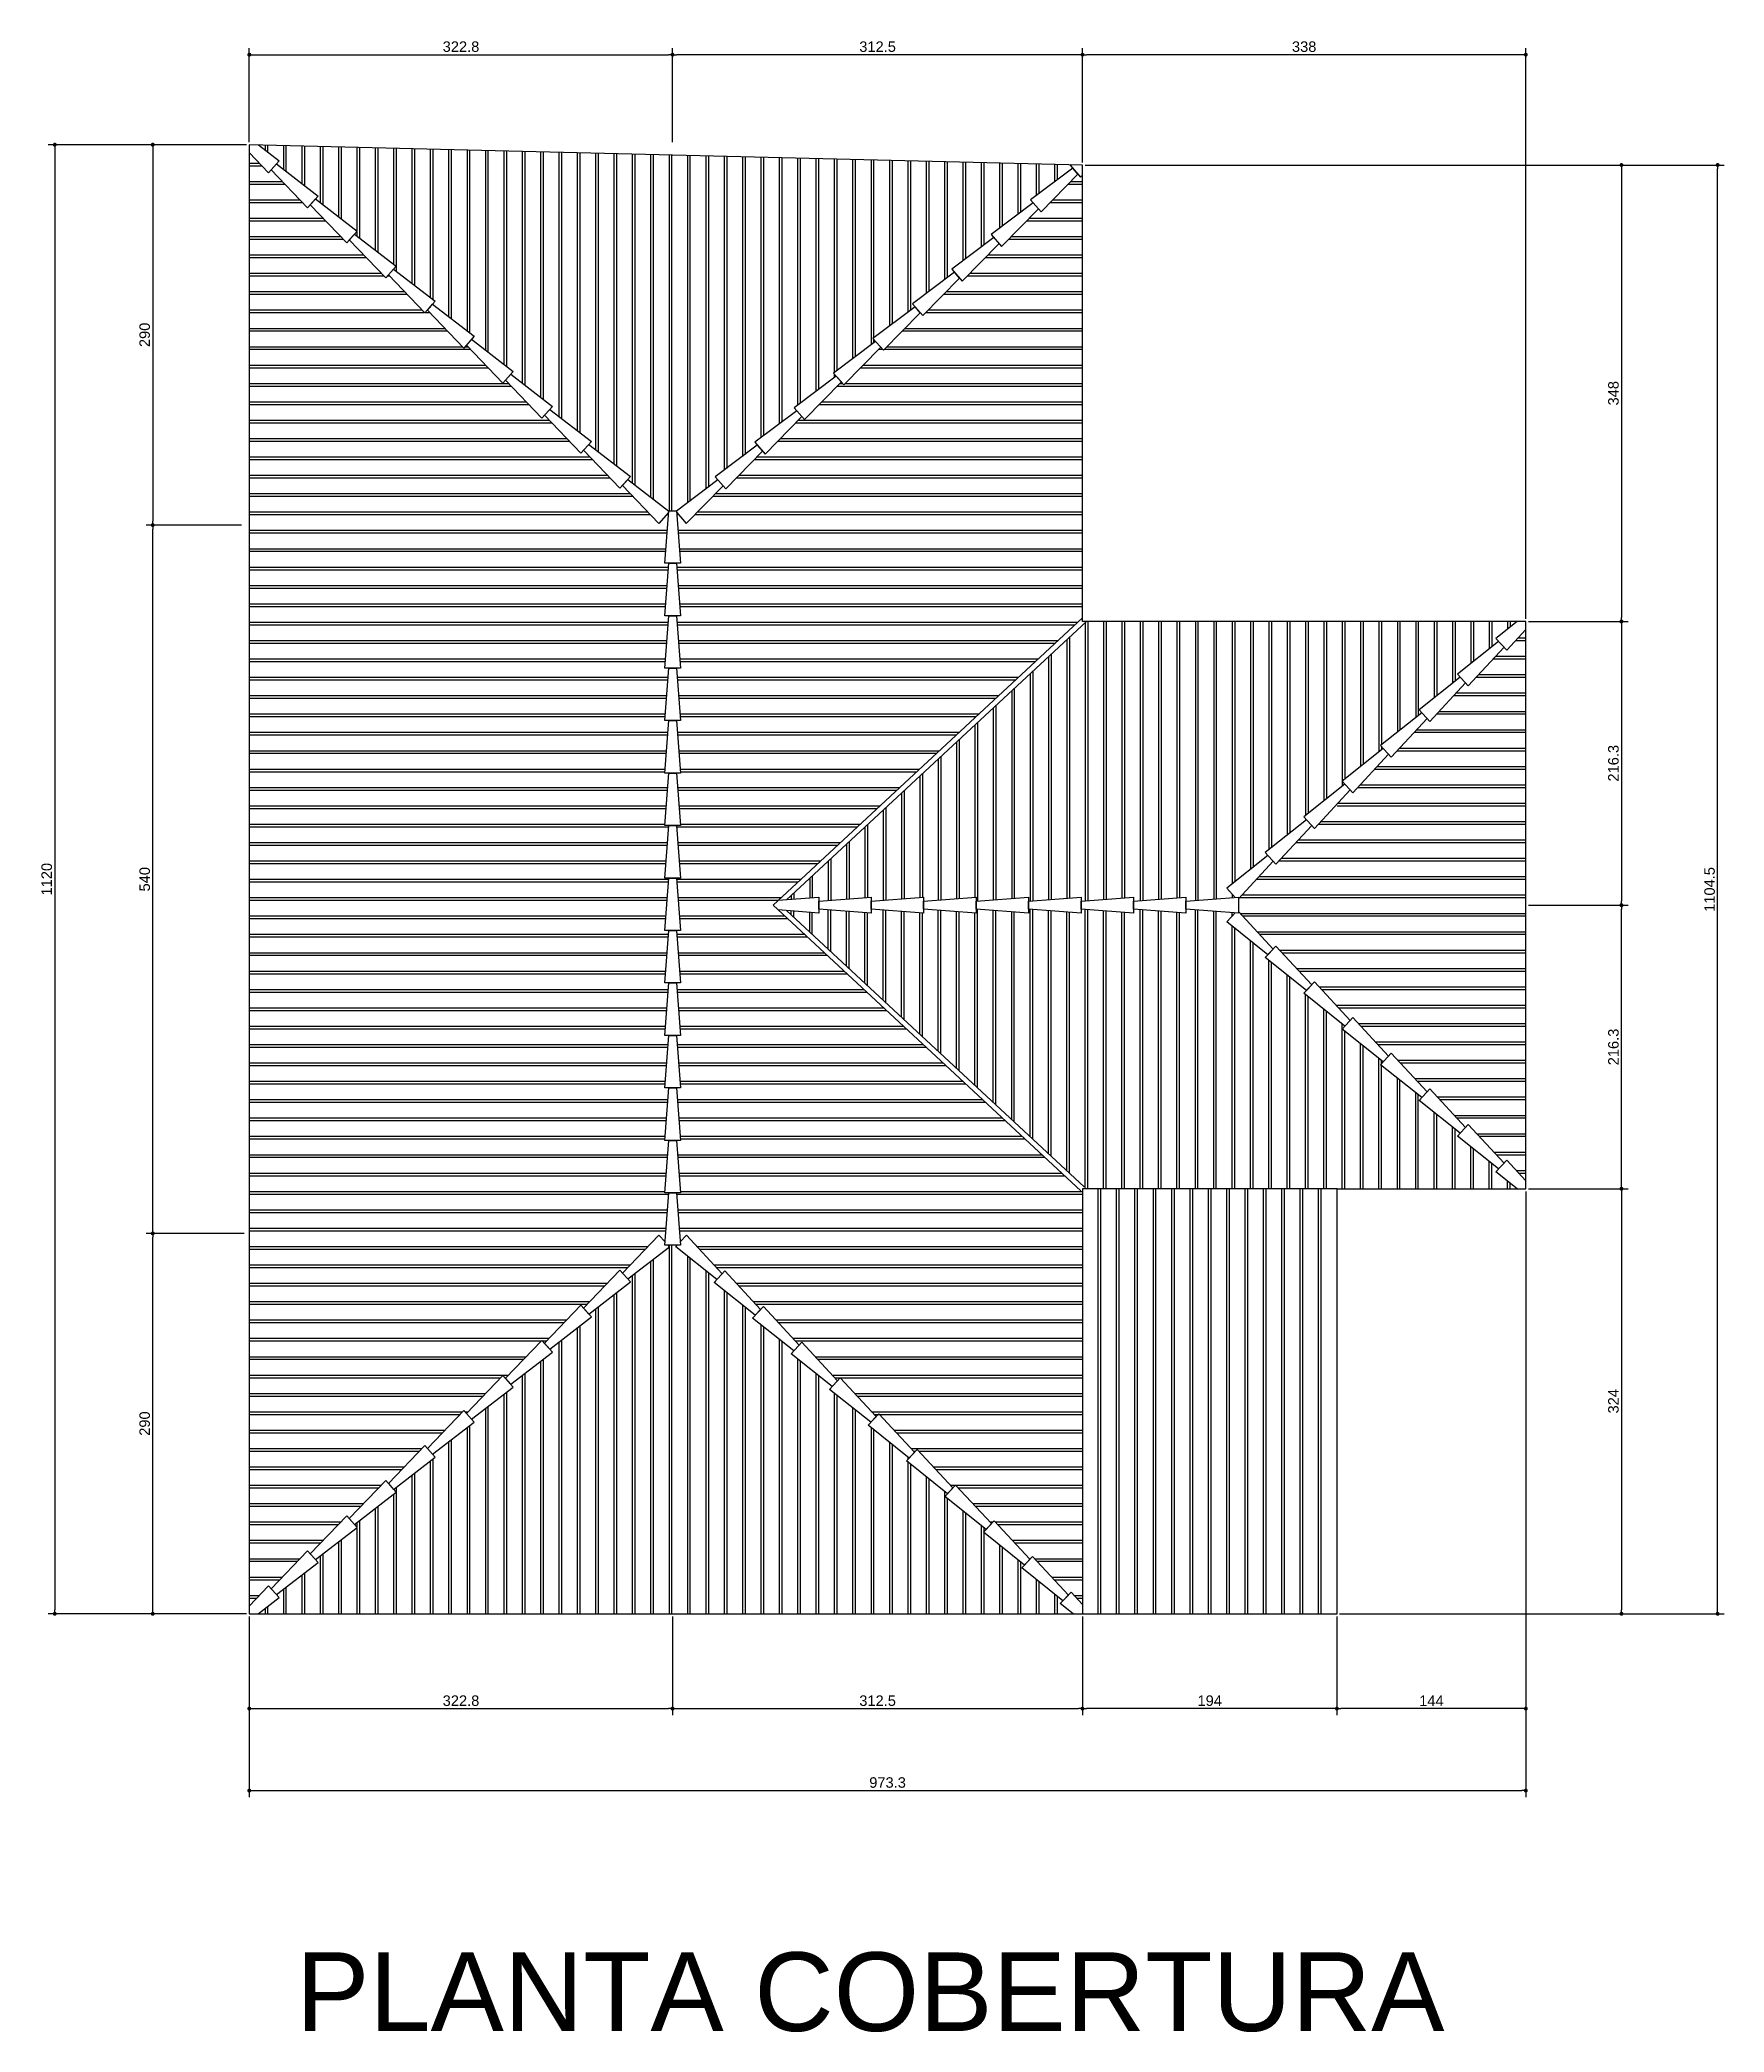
# Model space of a CAD drawing. Extents: x 2519 to 12890, y -1001 to 7229.
# Drawn here: x 4687 to 5971, y -411 to 1108 of the extents above; entities that cross this region are included whole.
import ezdxf

# ---------------------------------------------------------------- set-up
doc = ezdxf.new("R2010")
doc.units = 0
doc.header["$PDMODE"] = 35
doc.layers.get('0').update_dxf_attribs({"linetype": 'CONTINUOUS'})
doc.layers.get('DEFPOINTS').update_dxf_attribs({"linetype": 'CONTINUOUS'})
doc.layers.add('COTA', color=7, linetype='CONTINUOUS')
doc.layers.add('PAREDE_FINA', color=7, linetype='CONTINUOUS')
doc.styles.add('TEXTO', font='ARIAL.TTF')
doc.dimstyles.new('COTA', dxfattribs={"dimtxt": 8, "dimasz": 3, "dimexe": 5, "dimexo": 2, "dimgap": 2, "dimtad": 1, "dimdec": 1, "dimdsep": 46, "dimtxsty": 'TEXTO', "dimblk1": 'DOT', "dimblk2": 'DOT', "dimsah": 1, "dimcen": 0, "dimclrd": 256, "dimclre": 256, "dimclrt": 256, "dimadec": 0, "dimazin": 0, "dimtfac": 0.6, "dimtdec": 1, "dimtmove": 0, "dimatfit": 3, "dimldrblk": 'DOT', "dimfxl": 1, "dimtolj": 1, "dimtzin": 0, "dimarcsym": 0})

msp = doc.modelspace()

# ---------------------------------------------------------------- texts
at = {"layer": 'PAREDE_FINA', "style": 'TEXTO'}
msp.add_text('PLANTA COBERTURA', height=60, dxfattribs=at).set_placement((4882.47, -409.82))

# ---------------------------------------------------------------- blocks, each defined once
blk = doc.blocks.new('_DOT')
at = {"color": 0, "linetype": 'ByBlock'}
blk.add_line((-0.5, 0), (-1, 0), dxfattribs=at)
at = {"color": 0, "linetype": 'ByBlock', "const_width": 0.5}
blk.add_lwpolyline([(-0.25, 0, 1), (0.25, 0, 1)], format="xyb", close=True, dxfattribs=at)
blk = doc.blocks.new('*D96')
at = {"layer": 'COTA', "lineweight": -2}
for p, q in [((5820, 228.3), (5820, -231.5)), ((4846.8, -95.7), (4846.8, -231.5)), ((4849.8, -226.5), (5817, -226.5))]:
    blk.add_line(p, q, dxfattribs=at)
at = {"layer": 'DEFPOINTS', "color": 0}
for p in [(5820, 230.3), (4846.8, -93.7), (5820, -226.5)]:
    blk.add_point(p, dxfattribs=at)
at = {"layer": 'COTA', "lineweight": -2, "xscale": 3, "yscale": 3, "zscale": 3, "rotation": 180}
blk.add_blockref('_DOT', (4846.8, -226.5), dxfattribs=at)
at = {"layer": 'COTA', "lineweight": -2, "xscale": 3, "yscale": 3, "zscale": 3}
blk.add_blockref('_DOT', (5820, -226.5), dxfattribs=at)
at = {"layer": 'COTA', "insert": (5333.4, -220.4), "char_height": 8, "attachment_point": 5, "style": 'TEXTO'}
blk.add_mtext('\\A1;973.3', dxfattribs=at)
blk = doc.blocks.new('*D92')
at = {"layer": 'COTA', "lineweight": -2}
for p, q in [((5484, 1012.8), (5971.2, 1012.8)), ((5966.2, -88.7), (5966.2, 1009.8)), ((5678, -91.7), (5971.2, -91.7))]:
    blk.add_line(p, q, dxfattribs=at)
at = {"layer": 'DEFPOINTS', "color": 0}
for p in [(5482, 1012.8), (5966.2, 1012.8), (5676, -91.7)]:
    blk.add_point(p, dxfattribs=at)
at = {"layer": 'COTA', "lineweight": -2, "xscale": 3, "yscale": 3, "zscale": 3}
for p, rotation in [((5966.2, 1012.8), 90), ((5966.2, -91.7), 270)]:
    blk.add_blockref('_DOT', p, dxfattribs=dict(at, rotation=rotation))
at = {"layer": 'COTA', "insert": (5960.1, 460.5), "char_height": 8, "attachment_point": 5, "rotation": 90, "style": 'TEXTO'}
blk.add_mtext('\\A1;1104.5', dxfattribs=at)
blk = doc.blocks.new('*D91')
at = {"layer": 'COTA', "lineweight": -2}
for p, q in [((5820, 230.3), (5820, -169)), ((5676, -93.7), (5676, -169)), ((5817, -164), (5679, -164))]:
    blk.add_line(p, q, dxfattribs=at)
at = {"layer": 'DEFPOINTS', "color": 0}
for p in [(5820, 232.3), (5676, -91.7), (5676, -164)]:
    blk.add_point(p, dxfattribs=at)
at = {"layer": 'COTA', "lineweight": -2, "xscale": 3, "yscale": 3, "zscale": 3, "rotation": 180}
blk.add_blockref('_DOT', (5676, -164), dxfattribs=at)
at = {"layer": 'COTA', "lineweight": -2, "xscale": 3, "yscale": 3, "zscale": 3}
blk.add_blockref('_DOT', (5820, -164), dxfattribs=at)
at = {"layer": 'COTA', "insert": (5748, -158), "char_height": 8, "attachment_point": 5, "style": 'TEXTO'}
blk.add_mtext('\\A1;144', dxfattribs=at)
blk = doc.blocks.new('*D90')
at = {"layer": 'COTA', "lineweight": -2}
for p, q in [((5822, 232.3), (5897.9, 232.3)), ((5892.9, 229.3), (5892.9, -88.7)), ((5678, -91.7), (5897.9, -91.7))]:
    blk.add_line(p, q, dxfattribs=at)
at = {"layer": 'DEFPOINTS', "color": 0}
for p in [(5820, 232.3), (5676, -91.7), (5892.9, -91.7)]:
    blk.add_point(p, dxfattribs=at)
at = {"layer": 'COTA', "lineweight": -2, "xscale": 3, "yscale": 3, "zscale": 3}
for p, rotation in [((5892.9, 232.3), 90), ((5892.9, -91.7), 270)]:
    blk.add_blockref('_DOT', p, dxfattribs=dict(at, rotation=rotation))
at = {"layer": 'COTA', "insert": (5886.8, 70.3), "char_height": 8, "attachment_point": 5, "rotation": 90, "style": 'TEXTO'}
blk.add_mtext('\\A1;324', dxfattribs=at)
blk = doc.blocks.new('*D81')
at = {"layer": 'COTA', "lineweight": -2}
for p, q in [((4842.8, 198.3), (4768.2, 198.3)), ((4773.2, -88.7), (4773.2, 195.3)), ((4842.8, -91.7), (4768.2, -91.7))]:
    blk.add_line(p, q, dxfattribs=at)
at = {"layer": 'DEFPOINTS', "color": 0}
for p in [(4773.2, 198.3), (4844.8, 198.3), (4844.8, -91.7)]:
    blk.add_point(p, dxfattribs=at)
at = {"layer": 'COTA', "lineweight": -2, "xscale": 3, "yscale": 3, "zscale": 3}
for p, rotation in [((4773.2, 198.3), 90), ((4773.2, -91.7), 270)]:
    blk.add_blockref('_DOT', p, dxfattribs=dict(at, rotation=rotation))
at = {"layer": 'COTA', "insert": (4767.1, 53.3), "char_height": 8, "attachment_point": 5, "rotation": 90, "style": 'TEXTO'}
blk.add_mtext('\\A1;290', dxfattribs=at)
blk = doc.blocks.new('*D80')
at = {"layer": 'COTA', "lineweight": -2}
for p, q in [((4844.8, 1028.3), (4693.5, 1028.3)), ((4698.5, 1025.3), (4698.5, -88.7)), ((4844.8, -91.7), (4693.5, -91.7))]:
    blk.add_line(p, q, dxfattribs=at)
at = {"layer": 'DEFPOINTS', "color": 0}
for p in [(4846.8, 1028.3), (4698.5, -91.7), (4846.8, -91.7)]:
    blk.add_point(p, dxfattribs=at)
at = {"layer": 'COTA', "lineweight": -2, "xscale": 3, "yscale": 3, "zscale": 3}
for p, rotation in [((4698.5, 1028.3), 90), ((4698.5, -91.7), 270)]:
    blk.add_blockref('_DOT', p, dxfattribs=dict(at, rotation=rotation))
at = {"layer": 'COTA', "insert": (4692.4, 468.3), "char_height": 8, "attachment_point": 5, "rotation": 90, "style": 'TEXTO'}
blk.add_mtext('\\A1;1120', dxfattribs=at)
blk = doc.blocks.new('*D95')
at = {"layer": 'COTA', "lineweight": -2}
for p, q in [((5169.5, -95.7), (5169.5, -169)), ((5482, -95.7), (5482, -169)), ((5172.5, -164), (5479, -164))]:
    blk.add_line(p, q, dxfattribs=at)
at = {"layer": 'DEFPOINTS', "color": 0}
for p in [(5169.5, -93.7), (5482, -93.7), (5482, -164)]:
    blk.add_point(p, dxfattribs=at)
at = {"layer": 'COTA', "lineweight": -2, "xscale": 3, "yscale": 3, "zscale": 3, "rotation": 180}
blk.add_blockref('_DOT', (5169.5, -164), dxfattribs=at)
at = {"layer": 'COTA', "lineweight": -2, "xscale": 3, "yscale": 3, "zscale": 3}
blk.add_blockref('_DOT', (5482, -164), dxfattribs=at)
at = {"layer": 'COTA', "insert": (5325.8, -158), "char_height": 8, "attachment_point": 5, "style": 'TEXTO'}
blk.add_mtext('\\A1;312.5', dxfattribs=at)
blk = doc.blocks.new('*D94')
at = {"layer": 'COTA', "lineweight": -2}
for p, q in [((4846.8, -93.7), (4846.8, -169)), ((5169.5, -93.7), (5169.5, -169)), ((4849.8, -164), (5166.5, -164))]:
    blk.add_line(p, q, dxfattribs=at)
at = {"layer": 'DEFPOINTS', "color": 0}
for p in [(4846.8, -91.7), (5169.5, -91.7), (5169.5, -164)]:
    blk.add_point(p, dxfattribs=at)
at = {"layer": 'COTA', "lineweight": -2, "xscale": 3, "yscale": 3, "zscale": 3, "rotation": 180}
blk.add_blockref('_DOT', (4846.8, -164), dxfattribs=at)
at = {"layer": 'COTA', "lineweight": -2, "xscale": 3, "yscale": 3, "zscale": 3}
blk.add_blockref('_DOT', (5169.5, -164), dxfattribs=at)
at = {"layer": 'COTA', "insert": (5008.2, -158), "char_height": 8, "attachment_point": 5, "style": 'TEXTO'}
blk.add_mtext('\\A1;322.8', dxfattribs=at)
blk = doc.blocks.new('*D93')
at = {"layer": 'COTA', "lineweight": -2}
for p, q in [((5482, -93.7), (5482, -169)), ((5676, -93.7), (5676, -169)), ((5673, -164), (5485, -164))]:
    blk.add_line(p, q, dxfattribs=at)
at = {"layer": 'DEFPOINTS', "color": 0}
for p in [(5482, -91.7), (5676, -91.7), (5482, -164)]:
    blk.add_point(p, dxfattribs=at)
at = {"layer": 'COTA', "lineweight": -2, "xscale": 3, "yscale": 3, "zscale": 3, "rotation": 180}
blk.add_blockref('_DOT', (5482, -164), dxfattribs=at)
at = {"layer": 'COTA', "lineweight": -2, "xscale": 3, "yscale": 3, "zscale": 3}
blk.add_blockref('_DOT', (5676, -164), dxfattribs=at)
at = {"layer": 'COTA', "insert": (5579, -158), "char_height": 8, "attachment_point": 5, "style": 'TEXTO'}
blk.add_mtext('\\A1;194', dxfattribs=at)
blk = doc.blocks.new('*D87')
at = {"layer": 'COTA', "lineweight": -2}
for p, q in [((5484, 1012.8), (5897.9, 1012.8)), ((5892.9, 1009.8), (5892.9, 667.8)), ((5822, 664.8), (5897.9, 664.8))]:
    blk.add_line(p, q, dxfattribs=at)
at = {"layer": 'DEFPOINTS', "color": 0}
for p in [(5482, 1012.8), (5820, 664.8), (5892.9, 664.8)]:
    blk.add_point(p, dxfattribs=at)
at = {"layer": 'COTA', "lineweight": -2, "xscale": 3, "yscale": 3, "zscale": 3}
for p, rotation in [((5892.9, 1012.8), 90), ((5892.9, 664.8), 270)]:
    blk.add_blockref('_DOT', p, dxfattribs=dict(at, rotation=rotation))
at = {"layer": 'COTA', "insert": (5886.8, 838.8), "char_height": 8, "attachment_point": 5, "rotation": 90, "style": 'TEXTO'}
blk.add_mtext('\\A1;348', dxfattribs=at)
blk = doc.blocks.new('*D86')
at = {"layer": 'COTA', "lineweight": -2}
for p, q in [((5482, 1016.8), (5482, 1101.9)), ((5817, 1096.9), (5485, 1096.9)), ((5820, 666.8), (5820, 1101.9))]:
    blk.add_line(p, q, dxfattribs=at)
at = {"layer": 'DEFPOINTS', "color": 0}
for p in [(5482, 1096.9), (5482, 1014.8), (5820, 664.8)]:
    blk.add_point(p, dxfattribs=at)
at = {"layer": 'COTA', "lineweight": -2, "xscale": 3, "yscale": 3, "zscale": 3, "rotation": 180}
blk.add_blockref('_DOT', (5482, 1096.9), dxfattribs=at)
at = {"layer": 'COTA', "lineweight": -2, "xscale": 3, "yscale": 3, "zscale": 3}
blk.add_blockref('_DOT', (5820, 1096.9), dxfattribs=at)
at = {"layer": 'COTA', "insert": (5651, 1103), "char_height": 8, "attachment_point": 5, "style": 'TEXTO'}
blk.add_mtext('\\A1;338', dxfattribs=at)
blk = doc.blocks.new('*D83')
at = {"layer": 'COTA', "lineweight": -2}
for p, q in [((4842.8, 1028.3), (4768.2, 1028.3)), ((4773.2, 1025.3), (4773.2, 741.3)), ((4838.8, 738.3), (4768.2, 738.3))]:
    blk.add_line(p, q, dxfattribs=at)
at = {"layer": 'DEFPOINTS', "color": 0}
for p in [(4844.8, 1028.3), (4773.2, 738.3), (4840.8, 738.3)]:
    blk.add_point(p, dxfattribs=at)
at = {"layer": 'COTA', "lineweight": -2, "xscale": 3, "yscale": 3, "zscale": 3}
for p, rotation in [((4773.2, 1028.3), 90), ((4773.2, 738.3), 270)]:
    blk.add_blockref('_DOT', p, dxfattribs=dict(at, rotation=rotation))
at = {"layer": 'COTA', "insert": (4767.1, 883.3), "char_height": 8, "attachment_point": 5, "rotation": 90, "style": 'TEXTO'}
blk.add_mtext('\\A1;290', dxfattribs=at)
blk = doc.blocks.new('*D82')
at = {"layer": 'COTA', "lineweight": -2}
for p, q in [((4840.8, 738.3), (4768.2, 738.3)), ((4773.2, 201.3), (4773.2, 735.3)), ((4840.8, 198.3), (4768.2, 198.3))]:
    blk.add_line(p, q, dxfattribs=at)
at = {"layer": 'DEFPOINTS', "color": 0}
for p in [(4773.2, 738.3), (4842.8, 738.3), (4842.8, 198.3)]:
    blk.add_point(p, dxfattribs=at)
at = {"layer": 'COTA', "lineweight": -2, "xscale": 3, "yscale": 3, "zscale": 3}
for p, rotation in [((4773.2, 738.3), 90), ((4773.2, 198.3), 270)]:
    blk.add_blockref('_DOT', p, dxfattribs=dict(at, rotation=rotation))
at = {"layer": 'COTA', "insert": (4767.1, 468.3), "char_height": 8, "attachment_point": 5, "rotation": 90, "style": 'TEXTO'}
blk.add_mtext('\\A1;540', dxfattribs=at)
blk = doc.blocks.new('*D89')
at = {"layer": 'COTA', "lineweight": -2}
for p, q in [((5822, 448.5), (5897.9, 448.5)), ((5892.9, 235.3), (5892.9, 445.5)), ((5822, 232.3), (5897.9, 232.3))]:
    blk.add_line(p, q, dxfattribs=at)
at = {"layer": 'DEFPOINTS', "color": 0}
for p in [(5820, 448.5), (5892.9, 448.5), (5820, 232.3)]:
    blk.add_point(p, dxfattribs=at)
at = {"layer": 'COTA', "lineweight": -2, "xscale": 3, "yscale": 3, "zscale": 3}
for p, rotation in [((5892.9, 448.5), 90), ((5892.9, 232.3), 270)]:
    blk.add_blockref('_DOT', p, dxfattribs=dict(at, rotation=rotation))
at = {"layer": 'COTA', "insert": (5886.8, 340.4), "char_height": 8, "attachment_point": 5, "rotation": 90, "style": 'TEXTO'}
blk.add_mtext('\\A1;216.3', dxfattribs=at)
blk = doc.blocks.new('*D88')
at = {"layer": 'COTA', "lineweight": -2}
for p, q in [((5822, 664.8), (5897.9, 664.8)), ((5892.9, 661.8), (5892.9, 451.5)), ((5822, 448.5), (5897.9, 448.5))]:
    blk.add_line(p, q, dxfattribs=at)
at = {"layer": 'DEFPOINTS', "color": 0}
for p in [(5820, 664.8), (5820, 448.5), (5892.9, 448.5)]:
    blk.add_point(p, dxfattribs=at)
at = {"layer": 'COTA', "lineweight": -2, "xscale": 3, "yscale": 3, "zscale": 3}
for p, rotation in [((5892.9, 664.8), 90), ((5892.9, 448.5), 270)]:
    blk.add_blockref('_DOT', p, dxfattribs=dict(at, rotation=rotation))
at = {"layer": 'COTA', "insert": (5886.8, 556.7), "char_height": 8, "attachment_point": 5, "rotation": 90, "style": 'TEXTO'}
blk.add_mtext('\\A1;216.3', dxfattribs=at)
blk = doc.blocks.new('*D85')
at = {"layer": 'COTA', "lineweight": -2}
for p, q in [((5169.5, 1032.3), (5169.5, 1101.9)), ((5479, 1096.9), (5172.5, 1096.9)), ((5482, 1014.8), (5482, 1101.9))]:
    blk.add_line(p, q, dxfattribs=at)
at = {"layer": 'DEFPOINTS', "color": 0}
for p in [(5169.5, 1096.9), (5169.5, 1030.3), (5482, 1012.8)]:
    blk.add_point(p, dxfattribs=at)
at = {"layer": 'COTA', "lineweight": -2, "xscale": 3, "yscale": 3, "zscale": 3, "rotation": 180}
blk.add_blockref('_DOT', (5169.5, 1096.9), dxfattribs=at)
at = {"layer": 'COTA', "lineweight": -2, "xscale": 3, "yscale": 3, "zscale": 3}
blk.add_blockref('_DOT', (5482, 1096.9), dxfattribs=at)
at = {"layer": 'COTA', "insert": (5325.8, 1103), "char_height": 8, "attachment_point": 5, "style": 'TEXTO'}
blk.add_mtext('\\A1;312.5', dxfattribs=at)
blk = doc.blocks.new('*D84')
at = {"layer": 'COTA', "lineweight": -2}
for p, q in [((4846.8, 1030.3), (4846.8, 1101.9)), ((4849.8, 1096.9), (5166.5, 1096.9)), ((5169.5, 1030.3), (5169.5, 1101.9))]:
    blk.add_line(p, q, dxfattribs=at)
at = {"layer": 'DEFPOINTS', "color": 0}
for p in [(5169.5, 1096.9), (4846.8, 1028.3), (5169.5, 1028.3)]:
    blk.add_point(p, dxfattribs=at)
at = {"layer": 'COTA', "lineweight": -2, "xscale": 3, "yscale": 3, "zscale": 3, "rotation": 180}
blk.add_blockref('_DOT', (4846.8, 1096.9), dxfattribs=at)
at = {"layer": 'COTA', "lineweight": -2, "xscale": 3, "yscale": 3, "zscale": 3}
blk.add_blockref('_DOT', (5169.5, 1096.9), dxfattribs=at)
at = {"layer": 'COTA', "insert": (5008.2, 1103), "char_height": 8, "attachment_point": 5, "style": 'TEXTO'}
blk.add_mtext('\\A1;322.8', dxfattribs=at)

# ---------------------------------------------------------------- dimensions: what is measured, and where the dimension line sits
at = {"layer": 'COTA'}
for base, p1, p2, picture, middle in [((5169.5325978, 1096.89029206), (4846.7825978, 1028.29213826), (5169.5325978, 1028.29213826), '*D84', (5008.1575978, 1102.97760447)), ((5169.53, 1096.89), (5482.03, 1012.79), (5169.53, 1030.29), '*D85', (5325.78, 1102.98)), ((5482.03, 1096.89), (5820.03, 664.79), (5482.03, 1014.79), '*D86', (5651.03, 1102.98)), ((5820.0325978, -226.53537816), (4846.7825978, -93.70786174), (5820.0325978, 230.29213826), '*D96', (5333.4075978, -220.44806574)), ((5676.03, -164.05), (5820.03, 232.29), (5676.03, -91.71), '*D91', (5748.03, -158.03)), ((5169.5325978, -164.04510237), (4846.7825978, -91.70786174), (5169.5325978, -91.70786174), '*D94', (5008.1575978, -157.95778995)), ((5482.03, -164.05), (5169.53, -93.71), (5482.03, -93.71), '*D95', (5325.78, -157.96)), ((5482.03, -164.05), (5676.03, -91.71), (5482.03, -91.71), '*D93', (5579.03, -157.96))]:
    dim = msp.add_linear_dim(base=base, p1=p1, p2=p2, dimstyle='COTA', dxfattribs=at)
    dim.commit()
    dim.dimension.update_dxf_attribs({"geometry": picture, "text_midpoint": middle})
for base, p1, p2, picture, middle in [((4698.47, -91.71), (4846.78, 1028.29), (4846.78, -91.71), '*D80', (4692.38, 468.29)), ((4773.17, 738.29), (4844.78, 1028.29), (4840.78, 738.29), '*D83', (4767.08, 883.29)), ((5966.18, 1012.79), (5676.03, -91.71), (5482.03, 1012.79), '*D92', (5960.09, 460.54)), ((5892.92, 664.79), (5482.03, 1012.79), (5820.03, 664.79), '*D87', (5886.83, 838.79)), ((4773.17, 738.29), (4842.78, 198.29), (4842.78, 738.29), '*D82', (4767.08, 468.29)), ((5892.91663558, 448.54213826), (5820.0325978, 664.79213826), (5820.0325978, 448.54213826), '*D88', (5886.82932317, 556.66713826)), ((5892.91663558, 448.54213826), (5820.0325978, 232.29213826), (5820.0325978, 448.54213826), '*D89', (5886.82932317, 340.41713826)), ((5892.92, -91.71), (5820.03, 232.29), (5676.03, -91.71), '*D90', (5886.83, 70.29)), ((4773.17, 198.29), (4844.78, -91.71), (4844.78, 198.29), '*D81', (4767.08, 53.29))]:
    dim = msp.add_linear_dim(base=base, p1=p1, p2=p2, angle=90, dimstyle='COTA', dxfattribs=at)
    dim.commit()
    dim.dimension.update_dxf_attribs({"geometry": picture, "text_midpoint": middle})

# ---------------------------------------------------------------- linework, layer by layer
at = {"layer": 'PAREDE_FINA'}
for p, q in [((5482.03, 1012.79), (4846.78, 1028.29)), ((5482.03, 664.79), (5482.03, 1012.79)), ((5820.03, 664.79), (5482.03, 664.79)), ((5484.03, 664.79), (5484.03, 451.78)), ((5486.03, 664.79), (5486.03, 451.93)), ((5498.03, 664.79), (5498.03, 452.83)), ((5500.03, 664.79), (5500.03, 452.98)), ((5512.03, 664.79), (5512.03, 453.88)), ((5514.03, 664.79), (5514.03, 454.03)), ((5526.03, 664.79), (5526.03, 451.93)), ((5528.03, 664.79), (5528.03, 452.08)), ((5540.03, 664.79), (5540.03, 452.98)), ((5542.03, 664.79), (5542.03, 453.13)), ((5554.03, 664.79), (5554.03, 454.03)), ((5556.03, 664.79), (5556.03, 454.18)), ((5568.03, 664.79), (5568.03, 452.08)), ((5570.03, 664.79), (5570.03, 452.23)), ((5582.03, 664.79), (5582.03, 453.13)), ((5584.03, 664.79), (5584.03, 453.28)), ((5596.03, 664.79), (5596.03, 464.58)), ((5598.03, 664.79), (5598.03, 466.18)), ((5610.03, 664.79), (5610.03, 475.75)), ((5612.03, 664.79), (5612.03, 477.35)), ((5624.03, 664.79), (5624.03, 490.74)), ((5626.03, 664.79), (5626.03, 492.33)), ((5638.03, 664.79), (5638.03, 501.91)), ((5640.03, 664.79), (5640.03, 503.5)), ((5652.03, 664.79), (5652.03, 516.89)), ((5654.03, 664.79), (5654.03, 518.49)), ((5666.03, 664.79), (5666.03, 528.06)), ((5668.03, 664.79), (5668.03, 529.66)), ((5680.03, 664.79), (5680.03, 543.05)), ((5682.03, 664.79), (5682.03, 544.64)), ((5694.03, 664.79), (5694.03, 554.22)), ((5696.03, 664.79), (5696.03, 555.82)), ((5708.03, 664.79), (5708.03, 565.39)), ((5710.03, 664.79), (5710.03, 570.8)), ((5722.03, 664.79), (5722.03, 580.38)), ((5724.03, 664.79), (5724.03, 581.97)), ((5736.03, 664.79), (5736.03, 591.55)), ((5738.03, 664.79), (5738.03, 593.14)), ((5750.03, 664.79), (5750.03, 606.53)), ((5752.03, 664.79), (5752.03, 608.13)), ((5764.03, 664.79), (5764.03, 617.7)), ((5766.03, 664.79), (5766.03, 619.3)), ((5778.03, 664.79), (5778.03, 632.69)), ((5780.03, 664.79), (5780.03, 634.28)), ((5792.03, 664.79), (5792.03, 643.86)), ((5794.03, 664.79), (5794.03, 645.46)), ((5806.03, 664.79), (5806.03, 658.84)), ((5808.03, 664.79), (5808.03, 660.44)), ((5820.03, 448.54), (5820.03, 664.79)), ((5458.03, 639.79), (5458.03, 452.83)), ((5470.03, 650.93), (5470.03, 453.73)), ((5472.03, 652.78), (5472.03, 453.88)), ((5796.91, 638.29), (5820.03, 638.29)), ((5812.13, 650.29), (5820.03, 650.29)), ((5813.99, 652.29), (5820.03, 652.29)), ((5442.03, 624.94), (5442.03, 451.63)), ((5444.03, 626.8), (5444.03, 451.78)), ((5456.03, 637.94), (5456.03, 452.68)), ((5783.93, 624.29), (5820.03, 624.29)), ((5795.06, 636.29), (5820.03, 636.29)), ((5428.03, 611.95), (5428.03, 453.58)), ((5430.03, 613.81), (5430.03, 453.73)), ((5765.01, 608.29), (5820.03, 608.29)), ((5766.86, 610.29), (5820.03, 610.29)), ((5782.08, 622.29), (5820.03, 622.29)), ((5414.03, 598.96), (5414.03, 452.53)), ((5416.03, 600.82), (5416.03, 452.68)), ((5752.03, 594.29), (5820.03, 594.29)), ((5753.88, 596.29), (5820.03, 596.29)), ((5400.03, 585.97), (5400.03, 454.48)), ((5402.03, 587.82), (5402.03, 451.63)), ((5734.95, 580.29), (5820.03, 580.29)), ((5736.81, 582.29), (5820.03, 582.29)), ((5386.03, 572.98), (5386.03, 453.43)), ((5388.03, 574.83), (5388.03, 453.58)), ((5710.03, 569.37), (5710.03, 566.99)), ((5721.97, 566.29), (5820.03, 566.29)), ((5723.83, 568.29), (5820.03, 568.29)), ((5358.03, 546.99), (5358.03, 454.33)), ((5360.03, 548.85), (5360.03, 454.48)), ((5372.03, 559.98), (5372.03, 452.38)), ((5374.03, 561.84), (5374.03, 452.53)), ((5704.9, 552.29), (5820.03, 552.29)), ((5706.75, 554.29), (5820.03, 554.29)), ((5344.03, 534), (5344.03, 453.28)), ((5346.03, 535.86), (5346.03, 453.43)), ((5680.03, 542.9), (5680.03, 539.24)), ((5691.92, 538.29), (5820.03, 538.29)), ((5693.77, 540.29), (5820.03, 540.29)), ((5330.03, 521.01), (5330.03, 452.23)), ((5332.03, 522.86), (5332.03, 452.38)), ((5676.03, 524.29), (5820.03, 524.29)), ((5676.7, 526.29), (5820.03, 526.29)), ((5316.03, 508.02), (5316.03, 454.18)), ((5318.03, 509.87), (5318.03, 454.33)), ((5661.87, 510.29), (5820.03, 510.29)), ((5663.72, 512.29), (5820.03, 512.29)), ((5302.03, 495.02), (5302.03, 453.13)), ((5304.03, 496.88), (5304.03, 453.28)), ((5644.79, 496.29), (5820.03, 496.29)), ((5646.65, 498.29), (5820.03, 498.29)), ((5276.03, 470.9), (5276.03, 454.18)), ((5288.03, 482.03), (5288.03, 452.08)), ((5290.03, 483.89), (5290.03, 452.23)), ((5631.81, 482.29), (5820.03, 482.29)), ((5633.67, 484.29), (5820.03, 484.29)), ((5260.03, 456.05), (5260.03, 452.98)), ((5262.03, 457.9), (5262.03, 453.13)), ((5274.03, 469.04), (5274.03, 454.03)), ((5596.03, 457.01), (5596.03, 454.18)), ((5603.61, 456.29), (5820.03, 456.29)), ((5614.74, 468.29), (5820.03, 468.29)), ((5616.59, 470.29), (5820.03, 470.29)), ((5260.03, 441.04), (5260.03, 444.11)), ((5262.03, 439.18), (5262.03, 443.96)), ((5274.03, 428.04), (5274.03, 443.06)), ((5276.03, 426.19), (5276.03, 442.91)), ((5288.03, 415.05), (5288.03, 445.01)), ((5290.03, 413.2), (5290.03, 444.86)), ((5302.03, 402.06), (5302.03, 443.96)), ((5304.03, 400.2), (5304.03, 443.81)), ((5316.03, 389.07), (5316.03, 442.91)), ((5318.03, 387.21), (5318.03, 442.76)), ((5330.03, 376.08), (5330.03, 444.86)), ((5332.03, 374.22), (5332.03, 444.71)), ((5344.03, 363.08), (5344.03, 443.81)), ((5346.03, 361.23), (5346.03, 443.66)), ((5358.03, 350.09), (5358.03, 442.76)), ((5360.03, 348.24), (5360.03, 442.61)), ((5372.03, 337.1), (5372.03, 444.71)), ((5374.03, 335.24), (5374.03, 444.56)), ((5386.03, 324.11), (5386.03, 443.66)), ((5388.03, 322.25), (5388.03, 443.51)), ((5400.03, 311.12), (5400.03, 442.61)), ((5402.03, 309.26), (5402.03, 445.46)), ((5414.03, 298.12), (5414.03, 444.56)), ((5416.03, 296.27), (5416.03, 444.41)), ((5428.03, 285.13), (5428.03, 443.51)), ((5430.03, 283.28), (5430.03, 443.36)), ((5442.03, 272.14), (5442.03, 445.46)), ((5444.03, 270.28), (5444.03, 445.31)), ((5456.03, 259.15), (5456.03, 444.41)), ((5458.03, 257.29), (5458.03, 444.26)), ((5470.03, 246.16), (5470.03, 443.36)), ((5472.03, 244.3), (5472.03, 443.21)), ((5484.03, 232.29), (5484.03, 445.31)), ((5486.03, 232.29), (5486.03, 445.16)), ((5498.03, 232.29), (5498.03, 444.26)), ((5500.03, 232.29), (5500.03, 444.11)), ((5512.03, 232.29), (5512.03, 443.21)), ((5514.03, 232.29), (5514.03, 443.06)), ((5526.03, 232.29), (5526.03, 445.16)), ((5528.03, 232.29), (5528.03, 445.01)), ((5540.03, 232.29), (5540.03, 444.11)), ((5542.03, 232.29), (5542.03, 443.96)), ((5554.03, 232.29), (5554.03, 443.06)), ((5556.03, 232.29), (5556.03, 442.91)), ((5568.03, 232.29), (5568.03, 445.01)), ((5570.03, 232.29), (5570.03, 444.86)), ((5582.03, 232.29), (5582.03, 443.96)), ((5584.03, 232.29), (5584.03, 443.81)), ((5596.03, 440.08), (5596.03, 442.91)), ((5598.03, 442.23), (5598.03, 442.76)), ((5601.76, 454.29), (5820.03, 454.29)), ((5602.22, 442.29), (5820.03, 442.29)), ((5820.03, 232.29), (5820.03, 448.54)), ((5596.03, 232.29), (5596.03, 432.5)), ((5598.03, 232.29), (5598.03, 430.91)), ((5604.08, 440.29), (5820.03, 440.29)), ((5615.2, 428.29), (5820.03, 428.29)), ((5617.06, 426.29), (5820.03, 426.29)), ((5610.03, 232.29), (5610.03, 421.33)), ((5612.03, 232.29), (5612.03, 419.74)), ((5632.28, 414.29), (5820.03, 414.29)), ((5634.13, 412.29), (5820.03, 412.29)), ((5624.03, 232.29), (5624.03, 406.35)), ((5626.03, 232.29), (5626.03, 404.75)), ((5638.03, 232.29), (5638.03, 395.18)), ((5645.26, 400.29), (5820.03, 400.29)), ((5647.11, 398.29), (5820.03, 398.29)), ((5640.03, 232.29), (5640.03, 393.58)), ((5652.03, 232.29), (5652.03, 380.19)), ((5662.33, 386.29), (5820.03, 386.29)), ((5664.19, 384.29), (5820.03, 384.29)), ((5654.03, 232.29), (5654.03, 378.6)), ((5666.03, 232.29), (5666.03, 369.02)), ((5668.03, 232.29), (5668.03, 367.42)), ((5675.31, 372.29), (5820.03, 372.29)), ((5677.16, 370.29), (5820.03, 370.29)), ((5680.03, 354.19), (5680.03, 357.85)), ((5680.03, 232.29), (5680.03, 354.04)), ((5682.03, 232.29), (5682.03, 352.44)), ((5692.38, 358.29), (5820.03, 358.29)), ((5694.24, 356.29), (5820.03, 356.29)), ((5694.03, 232.29), (5694.03, 342.86)), ((5696.03, 232.29), (5696.03, 341.27)), ((5705.36, 344.29), (5820.03, 344.29)), ((5707.22, 342.29), (5820.03, 342.29)), ((5708.03, 232.29), (5708.03, 331.69)), ((5710.03, 327.71), (5710.03, 330.1)), ((5710.03, 232.29), (5710.03, 326.29)), ((5722.44, 330.29), (5820.03, 330.29)), ((5724.29, 328.29), (5820.03, 328.29)), ((5722.03, 232.29), (5722.03, 316.71)), ((5724.03, 232.29), (5724.03, 315.11)), ((5735.42, 316.29), (5820.03, 316.29)), ((5736.03, 232.29), (5736.03, 305.54)), ((5737.27, 314.29), (5820.03, 314.29)), ((5738.03, 232.29), (5738.03, 303.94)), ((5750.03, 232.29), (5750.03, 290.55)), ((5752.03, 232.29), (5752.03, 288.96)), ((5752.49, 302.29), (5820.03, 302.29)), ((5754.34, 300.29), (5820.03, 300.29)), ((5764.03, 232.29), (5764.03, 279.38)), ((5765.47, 288.29), (5820.03, 288.29)), ((5766.03, 232.29), (5766.03, 277.78)), ((5767.32, 286.29), (5820.03, 286.29)), ((5782.54, 274.29), (5820.03, 274.29)), ((5778.03, 232.29), (5778.03, 264.4)), ((5780.03, 232.29), (5780.03, 262.8)), ((5784.4, 272.29), (5820.03, 272.29)), ((5795.52, 260.29), (5820.03, 260.29)), ((5797.38, 258.29), (5820.03, 258.29)), ((5792.03, 232.29), (5792.03, 253.23)), ((5794.03, 232.29), (5794.03, 251.63)), ((5812.6, 246.29), (5820.03, 246.29)), ((5814.45, 244.29), (5820.03, 244.29)), ((5494.03, -91.71), (5494.03, 232.29)), ((5496.03, -91.71), (5496.03, 232.29)), ((5508.03, -91.71), (5508.03, 232.29)), ((5510.03, -91.71), (5510.03, 232.29)), ((5522.03, -91.71), (5522.03, 232.29)), ((5524.03, -91.71), (5524.03, 232.29)), ((5536.03, -91.71), (5536.03, 232.29)), ((5538.03, -91.71), (5538.03, 232.29)), ((5550.03, -91.71), (5550.03, 232.29)), ((5552.03, -91.71), (5552.03, 232.29)), ((5564.03, -91.71), (5564.03, 232.29)), ((5566.03, -91.71), (5566.03, 232.29)), ((5578.03, -91.71), (5578.03, 232.29)), ((5580.03, -91.71), (5580.03, 232.29)), ((5592.03, -91.71), (5592.03, 232.29)), ((5594.03, -91.71), (5594.03, 232.29)), ((5606.03, -91.71), (5606.03, 232.29)), ((5608.03, -91.71), (5608.03, 232.29)), ((5620.03, -91.71), (5620.03, 232.29)), ((5622.03, -91.71), (5622.03, 232.29)), ((5634.03, -91.71), (5634.03, 232.29)), ((5636.03, -91.71), (5636.03, 232.29)), ((5648.03, -91.71), (5648.03, 232.29)), ((5650.03, -91.71), (5650.03, 232.29)), ((5662.03, -91.71), (5662.03, 232.29)), ((5664.03, -91.71), (5664.03, 232.29)), ((5676.03, -91.71), (5676.03, 232.29)), ((5676.03, 232.29), (5820.03, 232.29)), ((5806.03, 232.29), (5806.03, 238.24)), ((5808.03, 232.29), (5808.03, 236.65)), ((4846.78, -91.71), (5169.53, -91.71)), ((5169.53, -91.71), (5492.28, -91.71)), ((5492.28, -91.71), (5676.03, -91.71))]:
    msp.add_line(p, q, dxfattribs=at)
for points in [[(4846.78, 1028.29), (4846.78, -91.71)], [(4853.71, 1028.12), (4869.56, 1015.89), (4861.54, 1006.96), (4861.54, 1006.96), (4846.78, 1022.37)], [(4858.78, 1028), (4858.78, 1024.21)], [(4860.78, 1027.95), (4860.78, 1022.66)], [(4872.78, 1027.66), (4872.78, 1009.63)], [(4874.78, 1027.61), (4874.78, 1008.08)], [(4886.78, 1027.32), (4886.78, 998.83)], [(4888.78, 1027.27), (4888.78, 997.28)], [(4900.78, 1026.97), (4900.78, 984.25)], [(4902.78, 1026.93), (4902.78, 982.7)], [(4914.78, 1026.63), (4914.78, 973.44)], [(4916.78, 1026.58), (4916.78, 971.9)], [(4928.78, 1026.29), (4928.78, 962.64)], [(4930.78, 1026.24), (4930.78, 957.32)], [(4942.78, 1025.95), (4942.78, 948.06)], [(4944.78, 1025.9), (4944.78, 946.52)], [(4956.78, 1025.61), (4956.78, 937.26)], [(4958.78, 1025.56), (4958.78, 931.94)], [(4970.78, 1025.27), (4970.78, 922.68)], [(4972.78, 1025.22), (4972.78, 921.14)], [(4984.78, 1024.92), (4984.78, 911.88)], [(4986.78, 1024.88), (4986.78, 910.34)], [(4998.78, 1024.58), (4998.78, 897.3)], [(5000.78, 1024.53), (5000.78, 895.76)], [(5012.78, 1024.24), (5012.78, 886.5)], [(5014.78, 1024.19), (5014.78, 884.95)], [(5026.78, 1023.9), (5026.78, 871.92)], [(5028.78, 1023.85), (5028.78, 870.37)], [(5040.78, 1023.56), (5040.78, 861.12)], [(5042.78, 1023.51), (5042.78, 859.57)], [(5054.78, 1023.22), (5054.78, 846.54)], [(5056.78, 1023.17), (5056.78, 844.99)], [(5068.78, 1022.88), (5068.78, 835.74)], [(5070.78, 1022.83), (5070.78, 834.19)], [(5082.78, 1022.53), (5082.78, 821.16)], [(5084.78, 1022.48), (5084.78, 819.61)], [(5096.78, 1022.19), (5096.78, 810.35)], [(5098.78, 1022.14), (5098.78, 808.81)], [(5110.78, 1021.85), (5110.78, 795.77)], [(5112.78, 1021.8), (5112.78, 794.23)], [(5124.78, 1021.51), (5124.78, 784.97)], [(5126.78, 1021.46), (5126.78, 783.43)], [(5138.78, 1021.17), (5138.78, 770.39)], [(5140.78, 1021.12), (5140.78, 768.85)], [(5152.78, 1020.83), (5152.78, 759.59)], [(5154.78, 1020.78), (5154.78, 758.05)], [(5166.78, 1020.48), (5166.78, 749.23)], [(5168.78, 1020.44), (5168.78, 749.23)], [(5180.78, 1020.14), (5180.78, 755.19)], [(5182.78, 1020.09), (5182.78, 756.7)], [(5194.78, 1019.8), (5194.78, 765.74)], [(5196.78, 1019.75), (5196.78, 767.25)], [(5208.78, 1019.46), (5208.78, 780.05)], [(5210.78, 1019.41), (5210.78, 781.55)], [(5222.78, 1019.12), (5222.78, 790.59)], [(5224.78, 1019.07), (5224.78, 792.1)], [(5236.78, 1018.78), (5236.78, 804.9)], [(5238.78, 1018.73), (5238.78, 806.4)], [(5250.78, 1018.43), (5250.78, 815.44)], [(5252.78, 1018.39), (5252.78, 816.95)], [(5264.78, 1018.09), (5264.78, 829.75)], [(5266.78, 1018.04), (5266.78, 831.26)], [(5278.78, 1017.75), (5278.78, 840.3)], [(5280.78, 1017.7), (5280.78, 841.8)], [(4846.78, 1014.29), (4854.52, 1014.29)], [(4846.78, 1012.29), (4856.44, 1012.29)], [(5292.78, 1017.41), (5292.78, 854.6)], [(5294.78, 1017.36), (5294.78, 856.11)], [(5306.78, 1017.07), (5306.78, 865.15)], [(5308.78, 1017.02), (5308.78, 866.66)], [(5320.78, 1016.73), (5320.78, 875.7)], [(5322.78, 1016.68), (5322.78, 880.96)], [(5334.78, 1016.39), (5334.78, 890)], [(5336.78, 1016.34), (5336.78, 891.51)], [(5348.78, 1016.04), (5348.78, 900.55)], [(5350.78, 1015.99), (5350.78, 902.05)], [(5362.78, 1015.7), (5362.78, 914.85)], [(5364.78, 1015.65), (5364.78, 916.36)], [(5376.78, 1015.36), (5376.78, 925.4)], [(5378.78, 1015.31), (5378.78, 926.91)], [(5390.78, 1015.02), (5390.78, 939.7)], [(5392.78, 1014.97), (5392.78, 941.21)], [(5404.78, 1014.68), (5404.78, 950.25)], [(5406.78, 1014.63), (5406.78, 951.76)], [(5418.78, 1014.34), (5418.78, 964.56)], [(5420.78, 1014.29), (5420.78, 966.06)], [(5432.78, 1013.99), (5432.78, 975.1)], [(5434.78, 1013.95), (5434.78, 976.61)], [(5446.78, 1013.65), (5446.78, 989.41)], [(5448.78, 1013.6), (5448.78, 990.91)], [(5460.78, 1013.31), (5460.78, 999.95)], [(5462.78, 1013.26), (5462.78, 1001.46)], [(5473.12, 1013.01), (5472.54, 1012.57), (5480.46, 1003.55), (5480.46, 1003.55), (5482.03, 1005.16)], [(4846.78, 1000.29), (4872.08, 1000.29)], [(4846.78, 998.29), (4873.99, 998.29)], [(5471.13, 998.29), (5482.03, 998.29)], [(5473.09, 1000.29), (5482.03, 1000.29)], [(4846.78, 986.29), (4885.49, 986.29)], [(4846.78, 984.29), (4887.4, 984.29)], [(4846.78, 972.29), (4903.04, 972.29)], [(5441.46, 972.29), (5482.03, 972.29)], [(5457.4, 984.29), (5482.03, 984.29)], [(5459.36, 986.29), (5482.03, 986.29)], [(4846.78, 970.29), (4904.96, 970.29)], [(4846.78, 958.29), (4916.45, 958.29)], [(4928.78, 962.1), (4928.78, 958.86)], [(5427.74, 958.29), (5482.03, 958.29)], [(5439.5, 970.29), (5482.03, 970.29)], [(4846.78, 956.29), (4918.37, 956.29)], [(4846.78, 944.29), (4934.01, 944.29)], [(4846.78, 942.29), (4935.92, 942.29)], [(5407.88, 942.29), (5482.03, 942.29)], [(5409.84, 944.29), (5482.03, 944.29)], [(5425.78, 956.29), (5482.03, 956.29)], [(4846.78, 930.29), (4947.42, 930.29)], [(4846.78, 928.29), (4949.34, 928.29)], [(4952.18, 928.29), (4953.48, 928.29)], [(4953.98, 930.29), (4954.12, 930.29)], [(5386.85, 928.29), (5386.85, 928.29)], [(5394.16, 928.29), (5482.03, 928.29)], [(5396.12, 930.29), (5482.03, 930.29)], [(4846.78, 916.29), (4964.97, 916.29)], [(4846.78, 914.29), (4966.89, 914.29)], [(5376.26, 914.29), (5482.03, 914.29)], [(5378.22, 916.29), (5482.03, 916.29)], [(4846.78, 902.29), (4978.39, 902.29)], [(4846.78, 900.29), (4980.3, 900.29)], [(4980.8, 900.29), (4984.44, 900.29)], [(4984.78, 904.73), (4984.78, 904.26)], [(4986.78, 906.95), (4986.78, 906.56)], [(5362.53, 900.29), (5482.03, 900.29)], [(5364.49, 902.29), (5482.03, 902.29)], [(4846.78, 888.29), (4995.94, 888.29)], [(4846.78, 886.29), (4997.86, 886.29)], [(5344.63, 886.29), (5482.03, 886.29)], [(5346.6, 888.29), (5482.03, 888.29)], [(4846.78, 874.29), (5009.35, 874.29)], [(4846.78, 872.29), (5015.41, 872.29)], [(5011.21, 874.29), (5013.49, 874.29)], [(5016.33, 879.99), (5048.09, 855.48), (5040.06, 846.56), (5040.06, 846.56), (5012.32, 875.52)], [(5322.78, 880.01), (5322.78, 877.2)], [(5326.74, 872.29), (5329.56, 872.29)], [(5330.91, 872.29), (5482.03, 872.29)], [(5332.87, 874.29), (5482.03, 874.29)], [(4846.78, 860.29), (5026.91, 860.29)], [(4846.78, 858.29), (5028.82, 858.29)], [(5292.78, 853.55), (5292.78, 850.84)], [(5313.01, 858.29), (5482.03, 858.29)], [(5314.97, 860.29), (5482.03, 860.29)], [(4846.78, 846.29), (5044.46, 846.29)], [(4846.78, 844.29), (5046.38, 844.29)], [(5295.11, 844.29), (5482.03, 844.29)], [(5297.07, 846.29), (5299.15, 846.29)], [(5301.25, 846.29), (5482.03, 846.29)], [(4846.78, 832.29), (5057.87, 832.29)], [(4846.78, 830.29), (5059.79, 830.29)], [(5281.39, 830.29), (5482.03, 830.29)], [(5283.35, 832.29), (5482.03, 832.29)], [(4846.78, 818.29), (5075.43, 818.29)], [(4846.78, 816.29), (5077.34, 816.29)], [(5263.49, 816.29), (5482.03, 816.29)], [(5265.45, 818.29), (5482.03, 818.29)], [(4846.78, 804.29), (5088.84, 804.29)], [(4846.78, 802.29), (5090.75, 802.29)], [(4846.78, 790.29), (5106.39, 790.29)], [(5233.83, 790.29), (5482.03, 790.29)], [(5249.77, 802.29), (5482.03, 802.29)], [(5251.73, 804.29), (5482.03, 804.29)], [(4846.78, 788.29), (5108.31, 788.29)], [(4846.78, 776.29), (5119.8, 776.29)], [(5220.1, 776.29), (5482.03, 776.29)], [(5231.87, 788.29), (5482.03, 788.29)], [(4846.78, 774.29), (5121.72, 774.29)], [(4846.78, 762.29), (5137.36, 762.29)], [(4846.78, 760.29), (5139.27, 760.29)], [(5166.43, 747.79), (5159.08, 739.62), (5159.08, 739.62), (5131.33, 768.58), (5135.34, 773.05), (5166.52, 749)], [(5172.63, 747.89), (5179.93, 739.57), (5179.93, 739.57), (5208.01, 768.22), (5204.06, 772.73), (5172.55, 748.99)], [(5200.24, 760.29), (5482.03, 760.29)], [(5202.21, 762.29), (5482.03, 762.29)], [(5218.14, 774.29), (5482.03, 774.29)], [(4846.78, 748.29), (5150.77, 748.29)], [(4846.78, 746.29), (5152.69, 746.29)], [(5165.08, 746.29), (5166.31, 746.29)], [(5172.75, 746.29), (5174.04, 746.29)], [(5186.52, 746.29), (5482.03, 746.29)], [(5188.48, 748.29), (5482.03, 748.29)], [(4846.78, 734.29), (5165.41, 734.29)], [(4846.78, 732.29), (5165.26, 732.29)], [(5173.65, 734.29), (5482.03, 734.29)], [(5173.8, 732.29), (5482.03, 732.29)], [(4846.78, 720.29), (5164.36, 720.29)], [(4846.78, 718.29), (5164.21, 718.29)], [(5174.7, 720.29), (5482.03, 720.29)], [(5174.85, 718.29), (5482.03, 718.29)], [(4846.78, 706.29), (5166.31, 706.29)], [(4846.78, 704.29), (5166.16, 704.29)], [(5172.75, 706.29), (5482.03, 706.29)], [(5172.9, 704.29), (5482.03, 704.29)], [(4846.78, 692.29), (5165.26, 692.29)], [(4846.78, 690.29), (5165.11, 690.29)], [(5173.8, 692.29), (5482.03, 692.29)], [(5173.95, 690.29), (5482.03, 690.29)], [(4846.78, 678.29), (5164.21, 678.29)], [(4846.78, 676.29), (5164.06, 676.29)], [(5174.85, 678.29), (5482.03, 678.29)], [(5175, 676.29), (5482.03, 676.29)], [(4846.78, 664.29), (5166.16, 664.29)], [(4846.78, 662.29), (5166.01, 662.29)], [(5172.9, 664.29), (5478.55, 664.29)], [(5173.05, 662.29), (5476.4, 662.29)], [(5246.06, 448.54), (5482.03, 667.52)], [(5256.43, 452.71), (5484.97, 664.79)], [(5813.49, 664.79), (5797.23, 651.82), (5805.4, 643.03), (5805.4, 643.03), (5820.03, 658.81)], [(4846.78, 650.29), (5165.11, 650.29)], [(4846.78, 648.29), (5164.96, 648.29)], [(5173.95, 650.29), (5463.47, 650.29)], [(5174.1, 648.29), (5461.31, 648.29)], [(4846.78, 636.29), (5164.06, 636.29)], [(4846.78, 634.29), (5163.91, 634.29)], [(5175, 636.29), (5448.38, 636.29)], [(5175.15, 634.29), (5446.23, 634.29)], [(4846.78, 622.29), (5166.01, 622.29)], [(4846.78, 620.29), (5165.86, 620.29)], [(4846.78, 608.29), (5164.96, 608.29)], [(5173.05, 622.29), (5433.29, 622.29)], [(5173.2, 620.29), (5431.14, 620.29)], [(5174.1, 608.29), (5418.21, 608.29)], [(4846.78, 606.29), (5164.81, 606.29)], [(4846.78, 594.29), (5163.91, 594.29)], [(5174.25, 606.29), (5416.05, 606.29)], [(5175.15, 594.29), (5403.12, 594.29)], [(4846.78, 592.29), (5163.76, 592.29)], [(4846.78, 580.29), (5165.86, 580.29)], [(4846.78, 578.29), (5165.71, 578.29)], [(5173.2, 580.29), (5388.04, 580.29)], [(5173.35, 578.29), (5385.88, 578.29)], [(5175.3, 592.29), (5400.97, 592.29)], [(4846.78, 566.29), (5164.81, 566.29)], [(4846.78, 564.29), (5164.66, 564.29)], [(5174.25, 566.29), (5372.95, 566.29)], [(5174.4, 564.29), (5370.79, 564.29)], [(4846.78, 552.29), (5163.76, 552.29)], [(4846.78, 550.29), (5163.61, 550.29)], [(5175.3, 552.29), (5357.86, 552.29)], [(5175.45, 550.29), (5355.71, 550.29)], [(4846.78, 538.29), (5165.71, 538.29)], [(4846.78, 536.29), (5165.56, 536.29)], [(5173.35, 538.29), (5342.78, 538.29)], [(5173.5, 536.29), (5340.62, 536.29)], [(4846.78, 524.29), (5164.66, 524.29)], [(4846.78, 522.29), (5164.51, 522.29)], [(5174.4, 524.29), (5327.69, 524.29)], [(5174.55, 522.29), (5325.54, 522.29)], [(4846.78, 510.29), (5163.61, 510.29)], [(4846.78, 508.29), (5166.46, 508.29)], [(5172.6, 508.29), (5310.45, 508.29)], [(5175.45, 510.29), (5312.61, 510.29)], [(4846.78, 496.29), (5165.56, 496.29)], [(4846.78, 494.29), (5165.41, 494.29)], [(5173.5, 496.29), (5297.52, 496.29)], [(5173.65, 494.29), (5295.36, 494.29)], [(5600.91, 453.37), (5627.43, 481.98), (5623.35, 486.38), (5591.99, 461.36), (5598.49, 454.36)], [(4846.78, 482.29), (5164.51, 482.29)], [(4846.78, 480.29), (5164.36, 480.29)], [(5174.55, 482.29), (5282.43, 482.29)], [(5174.7, 480.29), (5280.28, 480.29)], [(4846.78, 468.29), (5166.46, 468.29)], [(4846.78, 466.29), (5166.31, 466.29)], [(5172.6, 468.29), (5267.35, 468.29)], [(5172.75, 466.29), (5265.19, 466.29)], [(4846.78, 454.29), (5165.41, 454.29)], [(4846.78, 452.29), (5165.26, 452.29)], [(5173.65, 454.29), (5252.26, 454.29)], [(5173.8, 452.29), (5250.11, 452.29)], [(5246.06, 448.54), (5480.67, 230.83)], [(5250.03, 452.23), (5280.91, 454.54), (5280.91, 442.54), (5280.91, 442.54), (5250.03, 444.86)], [(5256.43, 444.38), (5483.39, 233.76)], [(5600.91, 443.71), (5627.43, 415.1), (5623.35, 410.71), (5591.99, 435.73), (5598.49, 442.72)], [(4846.78, 440.29), (5164.36, 440.29)], [(4846.78, 438.29), (5164.21, 438.29)], [(4846.78, 426.29), (5166.31, 426.29)], [(5172.75, 426.29), (5270.04, 426.29)], [(5174.7, 440.29), (5254.95, 440.29)], [(5174.85, 438.29), (5257.11, 438.29)], [(4846.78, 424.29), (5166.16, 424.29)], [(4846.78, 412.29), (5165.26, 412.29)], [(4846.78, 410.29), (5165.11, 410.29)], [(5172.9, 424.29), (5272.2, 424.29)], [(5173.8, 412.29), (5285.13, 412.29)], [(5173.95, 410.29), (5287.28, 410.29)], [(4846.78, 398.29), (5164.21, 398.29)], [(4846.78, 396.29), (5164.06, 396.29)], [(5174.85, 398.29), (5300.21, 398.29)], [(5175, 396.29), (5302.37, 396.29)], [(4846.78, 384.29), (5166.16, 384.29)], [(4846.78, 382.29), (5166.01, 382.29)], [(5172.9, 384.29), (5315.3, 384.29)], [(5173.05, 382.29), (5317.45, 382.29)], [(4846.78, 370.29), (5165.11, 370.29)], [(4846.78, 368.29), (5164.96, 368.29)], [(5173.95, 370.29), (5330.39, 370.29)], [(5174.1, 368.29), (5332.54, 368.29)], [(4846.78, 356.29), (5164.06, 356.29)], [(4846.78, 354.29), (5163.91, 354.29)], [(5175, 356.29), (5345.47, 356.29)], [(5175.15, 354.29), (5347.63, 354.29)], [(4846.78, 342.29), (5166.01, 342.29)], [(4846.78, 340.29), (5165.86, 340.29)], [(5173.05, 342.29), (5360.56, 342.29)], [(5173.2, 340.29), (5362.71, 340.29)], [(4846.78, 328.29), (5164.96, 328.29)], [(4846.78, 326.29), (5164.81, 326.29)], [(5174.1, 328.29), (5375.64, 328.29)], [(5174.25, 326.29), (5377.8, 326.29)], [(4846.78, 314.29), (5163.91, 314.29)], [(4846.78, 312.29), (5163.76, 312.29)], [(5175.15, 314.29), (5390.73, 314.29)], [(5175.3, 312.29), (5392.89, 312.29)], [(4846.78, 300.29), (5165.86, 300.29)], [(4846.78, 298.29), (5165.71, 298.29)], [(5173.2, 300.29), (5405.82, 300.29)], [(5173.35, 298.29), (5407.97, 298.29)], [(4846.78, 286.29), (5164.81, 286.29)], [(4846.78, 284.29), (5164.66, 284.29)], [(5174.25, 286.29), (5420.9, 286.29)], [(5174.4, 284.29), (5423.06, 284.29)], [(4846.78, 272.29), (5163.76, 272.29)], [(4846.78, 270.29), (5163.61, 270.29)], [(4846.78, 258.29), (5165.71, 258.29)], [(5173.35, 258.29), (5451.08, 258.29)], [(5175.3, 272.29), (5435.99, 272.29)], [(5175.45, 270.29), (5438.14, 270.29)], [(4846.78, 256.29), (5165.56, 256.29)], [(4846.78, 244.29), (5164.66, 244.29)], [(5173.5, 256.29), (5453.23, 256.29)], [(5174.4, 244.29), (5466.16, 244.29)], [(5813.49, 232.29), (5797.23, 245.26), (5805.4, 254.06), (5805.4, 254.06), (5820.03, 238.27)], [(4846.78, 242.29), (5164.51, 242.29)], [(4846.78, 230.29), (5163.61, 230.29)], [(4846.78, 228.29), (5166.46, 228.29)], [(5172.6, 228.29), (5482.03, 228.29)], [(5174.55, 242.29), (5468.32, 242.29)], [(5175.45, 230.29), (5482.03, 230.29)], [(5482.03, 232.29), (5482.03, -91.71)], [(5676.03, 232.29), (5482.03, 232.29)], [(4846.78, 216.29), (5165.56, 216.29)], [(4846.78, 214.29), (5165.41, 214.29)], [(5173.5, 216.29), (5482.03, 216.29)], [(5173.65, 214.29), (5482.03, 214.29)], [(4846.78, 202.29), (5164.51, 202.29)], [(4846.78, 200.29), (5164.36, 200.29)], [(5174.55, 202.29), (5482.03, 202.29)], [(5174.7, 200.29), (5482.03, 200.29)], [(4846.78, 188.29), (5150.77, 188.29)], [(4846.78, 186.29), (5148.85, 186.29)], [(5163.73, 191.79), (5159.08, 196.97), (5159.08, 196.97), (5131.33, 168), (5135.34, 163.54), (5167.1, 188.04), (5166.03, 189.23)], [(5166.78, 189.23), (5166.78, 188.39)], [(5166.78, 187.8), (5166.78, -91.71)], [(5168.78, 189.23), (5168.78, -91.71)], [(5175.34, 191.82), (5180.06, 196.9), (5180.06, 196.9), (5207.33, 167.48), (5203.25, 163.09), (5171.89, 188.11), (5172.94, 189.23)], [(5188.04, 188.29), (5482.03, 188.29)], [(5189.89, 186.29), (5482.03, 186.29)], [(4846.78, 174.29), (5137.36, 174.29)], [(4846.78, 172.29), (5135.44, 172.29)], [(5140.78, 167.74), (5140.78, -91.71)], [(5152.78, 176.99), (5152.78, -91.71)], [(5154.78, 178.54), (5154.78, -91.71)], [(5180.78, 181.01), (5180.78, -91.71)], [(5182.78, 179.42), (5182.78, -91.71)], [(5194.78, 169.84), (5194.78, -91.71)], [(5196.78, 168.24), (5196.78, -91.71)], [(5201.02, 174.29), (5482.03, 174.29)], [(5202.87, 172.29), (5482.03, 172.29)], [(4846.78, 160.29), (5119.8, 160.29)], [(4846.78, 158.29), (5117.89, 158.29)], [(5126.78, 153.16), (5126.78, -91.71)], [(5138.78, 166.19), (5138.78, -91.71)], [(5208.78, 154.86), (5208.78, -91.71)], [(5210.78, 153.26), (5210.78, -91.71)], [(5218.09, 160.29), (5482.03, 160.29)], [(5219.94, 158.29), (5482.03, 158.29)], [(4846.78, 146.29), (5106.39, 146.29)], [(4846.78, 144.29), (5104.48, 144.29)], [(5110.78, 140.81), (5110.78, -91.71)], [(5112.78, 142.35), (5112.78, -91.71)], [(5124.78, 151.61), (5124.78, -91.71)], [(5222.78, 143.68), (5222.78, -91.71)], [(5224.78, 142.09), (5224.78, -91.71)], [(5231.07, 146.29), (5482.03, 146.29)], [(5232.92, 144.29), (5482.03, 144.29)], [(4846.78, 132.29), (5088.84, 132.29)], [(4846.78, 130.29), (5086.92, 130.29)], [(5096.78, 126.23), (5096.78, -91.71)], [(5098.78, 127.77), (5098.78, -91.71)], [(5236.78, 128.7), (5236.78, -91.71)], [(5238.78, 127.1), (5238.78, -91.71)], [(5248.14, 132.29), (5482.03, 132.29)], [(5250, 130.29), (5482.03, 130.29)], [(4846.78, 118.29), (5075.43, 118.29)], [(4846.78, 116.29), (5069.37, 116.29)], [(5070.24, 116.29), (5073.51, 116.29)], [(5082.78, 115.43), (5082.78, -91.71)], [(5084.78, 116.97), (5084.78, -91.71)], [(5250.78, 117.53), (5250.78, -91.71)], [(5252.78, 115.93), (5252.78, -91.71)], [(5261.12, 118.29), (5482.03, 118.29)], [(5262.98, 116.29), (5482.03, 116.29)], [(4846.78, 104.29), (5057.87, 104.29)], [(4846.78, 102.29), (5055.96, 102.29)], [(5056.78, 91.59), (5056.78, -91.71)], [(5068.78, 100.85), (5068.78, -91.71)], [(5070.78, 102.39), (5070.78, -91.71)], [(5264.78, 102.55), (5264.78, -91.71)], [(5266.78, 100.95), (5266.78, -91.71)], [(5278.2, 104.29), (5482.03, 104.29)], [(5278.78, 91.37), (5278.78, -91.71)], [(5280.05, 102.29), (5482.03, 102.29)], [(4846.78, 90.29), (5044.46, 90.29)], [(4846.78, 88.29), (5038.4, 88.29)], [(4846.78, 76.29), (5026.91, 76.29)], [(5041.62, 88.29), (5042.54, 88.29)], [(5042.78, 77.01), (5042.78, -91.71)], [(5054.78, 90.05), (5054.78, -91.71)], [(5280.78, 89.78), (5280.78, -91.71)], [(5291.18, 90.29), (5482.03, 90.29)], [(5292.78, 76.39), (5292.78, -91.71)], [(5293.03, 88.29), (5482.03, 88.29)], [(5308.25, 76.29), (5482.03, 76.29)], [(4846.78, 74.29), (5024.99, 74.29)], [(4846.78, 62.29), (5009.35, 62.29)], [(5011.21, 62.29), (5013.49, 62.29)], [(5026.78, 64.67), (5026.78, -91.71)], [(5028.78, 66.21), (5028.78, -91.71)], [(5040.78, 75.47), (5040.78, -91.71)], [(5294.78, 74.79), (5294.78, -91.71)], [(5306.78, 65.22), (5306.78, -91.71)], [(5308.78, 63.62), (5308.78, -91.71)], [(5310.1, 74.29), (5482.03, 74.29)], [(5321.23, 62.29), (5482.03, 62.29)], [(4846.78, 60.29), (5007.44, 60.29)], [(4846.78, 48.29), (4995.94, 48.29)], [(4846.78, 46.29), (4994.02, 46.29)], [(5012.78, 50.09), (5012.78, -91.71)], [(5014.78, 51.63), (5014.78, -91.71)], [(5320.78, 50.23), (5320.78, -91.71)], [(5322.78, 48.64), (5322.78, -91.71)], [(5323.08, 60.29), (5482.03, 60.29)], [(5338.3, 48.29), (5482.03, 48.29)], [(5340.16, 46.29), (5482.03, 46.29)], [(4846.78, 34.29), (4978.39, 34.29)], [(4846.78, 32.29), (4976.47, 32.29)], [(4998.78, 39.28), (4998.78, -91.71)], [(5000.78, 40.83), (5000.78, -91.71)], [(5334.78, 39.06), (5334.78, -91.71)], [(5336.78, 37.47), (5336.78, -91.71)], [(5351.28, 34.29), (5482.03, 34.29)], [(5353.14, 32.29), (5354.72, 32.29)], [(5357.23, 32.29), (5482.03, 32.29)], [(4846.78, 20.29), (4964.97, 20.29)], [(4846.78, 18.29), (4963.06, 18.29)], [(4972.78, 15.45), (4972.78, -91.71)], [(4984.78, 24.7), (4984.78, -91.71)], [(4986.78, 30.03), (4986.78, 29.63)], [(4986.78, 26.25), (4986.78, -91.71)], [(5348.78, 27.89), (5348.78, 25.89)], [(5348.78, 24.08), (5348.78, -91.71)], [(5350.78, 22.48), (5350.78, -91.71)], [(5368.36, 20.29), (5482.03, 20.29)], [(5370.21, 18.29), (5482.03, 18.29)], [(4846.78, 6.29), (4947.42, 6.29)], [(4846.78, 4.29), (4945.5, 4.29)], [(4958.78, 4.64), (4958.78, -91.71)], [(4970.78, 13.9), (4970.78, -91.71)], [(5362.78, 12.91), (5362.78, -91.71)], [(5364.78, 11.31), (5364.78, -91.71)], [(5376.78, 1.73), (5376.78, -91.71)], [(5378.78, 0.14), (5378.78, -0.58)], [(5381.34, 6.29), (5385.17, 6.29)], [(5383.19, 4.29), (5383.31, 4.29)], [(5385.43, 6.29), (5482.03, 6.29)], [(5387.29, 4.29), (5482.03, 4.29)], [(4846.78, -7.71), (4934.01, -7.71)], [(4846.78, -9.71), (4932.09, -9.71)], [(4942.78, -11.48), (4942.78, -91.71)], [(4944.78, -9.94), (4944.78, -91.71)], [(4956.78, -0.68), (4956.78, -91.71)], [(5378.78, -3.67), (5378.78, -91.71)], [(5390.78, -13.25), (5390.78, -91.71)], [(5392.78, -14.85), (5392.78, -91.71)], [(5398.41, -7.71), (5482.03, -7.71)], [(5400.26, -9.71), (5482.03, -9.71)], [(4846.78, -21.71), (4916.45, -21.71)], [(4846.78, -23.71), (4914.54, -23.71)], [(4928.78, -22.28), (4928.78, -25.51)], [(4928.78, -26.06), (4928.78, -91.71)], [(4930.78, -20.74), (4930.78, -91.71)], [(5404.78, -24.42), (5404.78, -91.71)], [(5406.78, -26.02), (5406.78, -29.21)], [(5406.78, -29.83), (5406.78, -91.71)], [(5411.39, -21.71), (5413.75, -21.71)], [(5415.49, -21.71), (5482.03, -21.71)], [(5417.34, -23.71), (5482.03, -23.71)], [(4846.78, -35.71), (4903.04, -35.71)], [(4846.78, -37.71), (4901.13, -37.71)], [(4914.78, -36.86), (4914.78, -91.71)], [(4916.78, -35.32), (4916.78, -91.71)], [(5418.78, -39.41), (5418.78, -91.71)], [(5420.78, -41), (5420.78, -91.71)], [(5428.46, -35.71), (5482.03, -35.71)], [(5430.32, -37.71), (5482.03, -37.71)], [(4846.78, -49.71), (4885.49, -49.71)], [(4846.78, -51.71), (4883.57, -51.71)], [(4888.78, -60.7), (4888.78, -91.71)], [(4900.78, -47.66), (4900.78, -91.71)], [(4902.78, -46.12), (4902.78, -91.71)], [(5432.78, -50.58), (5432.78, -91.71)], [(5434.78, -52.17), (5434.78, -91.71)], [(5441.44, -49.71), (5442.34, -49.71)], [(5445.54, -49.71), (5482.03, -49.71)], [(5447.39, -51.71), (5482.03, -51.71)], [(4846.78, -63.71), (4872.08, -63.71)], [(4846.78, -65.71), (4870.16, -65.71)], [(4853.49, -91.71), (4869.56, -79.3), (4861.54, -70.38), (4861.54, -70.38), (4846.78, -85.79)], [(4872.78, -73.04), (4872.78, -91.71)], [(4874.78, -71.5), (4874.78, -91.71)], [(4886.78, -62.24), (4886.78, -91.71)], [(5446.78, -65.56), (5446.78, -91.71)], [(5448.78, -67.16), (5448.78, -91.71)], [(5458.52, -63.71), (5482.03, -63.71)], [(5460.37, -65.71), (5482.03, -65.71)], [(5474.77, -91.71), (5465.09, -83.98), (5473.26, -75.19), (5473.26, -75.19), (5482.03, -84.65)], [(4846.78, -77.71), (4854.52, -77.71)], [(4846.78, -79.71), (4852.61, -79.71)], [(4858.78, -87.62), (4858.78, -91.71)], [(4860.78, -86.08), (4860.78, -91.71)], [(5460.78, -76.73), (5460.78, -91.71)], [(5462.78, -78.33), (5462.78, -91.71)], [(5475.59, -77.71), (5482.03, -77.71)], [(5477.45, -79.71), (5482.03, -79.71)]]:
    msp.add_lwpolyline(points, dxfattribs=at)
for points in [[(4891.3, 980.23), (4863.55, 1009.19), (4867.56, 1013.66), (4899.32, 989.15), (4891.3, 980.23)], [(5450.41, 977.16), (5478.49, 1005.8), (5474.53, 1010.31), (5442.49, 986.17), (5450.41, 977.16)], [(4921.05, 953.49), (4893.3, 982.46), (4897.31, 986.92), (4929.07, 962.42), (4921.05, 953.49)], [(5420.35, 950.76), (5448.43, 979.4), (5444.47, 983.91), (5412.44, 959.77), (5420.35, 950.76)], [(4950.8, 926.76), (4923.06, 955.73), (4927.07, 960.19), (4958.82, 935.69), (4950.8, 926.76)], [(5390.3, 924.36), (5418.38, 953), (5414.42, 957.51), (5382.38, 933.38), (5390.3, 924.36)], [(4980.56, 900.03), (4952.81, 928.99), (4956.82, 933.45), (4988.58, 908.95), (4980.56, 900.03)], [(5360.25, 897.96), (5388.33, 926.61), (5384.37, 931.12), (5352.33, 906.98), (5360.25, 897.96)], [(5010.31, 873.29), (4982.56, 902.26), (4986.57, 906.72), (5018.33, 882.22), (5010.31, 873.29)], [(5330.2, 871.56), (5358.28, 900.21), (5354.32, 904.72), (5322.28, 880.58), (5330.2, 871.56)], [(5300.14, 845.17), (5328.22, 873.81), (5324.26, 878.32), (5292.23, 854.18), (5300.14, 845.17)], [(5069.82, 819.82), (5042.07, 848.79), (5046.08, 853.25), (5077.84, 828.75), (5069.82, 819.82)], [(5270.09, 818.77), (5298.17, 847.41), (5294.21, 851.92), (5262.17, 827.78), (5270.09, 818.77)], [(5099.57, 793.09), (5071.82, 822.05), (5075.83, 826.52), (5107.59, 802.01), (5099.57, 793.09)], [(5240.04, 792.37), (5268.12, 821.01), (5264.16, 825.52), (5232.12, 801.39), (5240.04, 792.37)], [(5129.33, 766.35), (5101.58, 795.32), (5105.59, 799.78), (5137.35, 775.28), (5129.33, 766.35)], [(5209.99, 765.97), (5238.07, 794.62), (5234.11, 799.13), (5202.07, 774.99), (5209.99, 765.97)], [(5163.53, 709.23), (5166.53, 749.23), (5172.53, 749.23), (5175.53, 709.23), (5163.53, 709.23)], [(5163.53, 669.23), (5166.53, 709.23), (5172.53, 709.23), (5175.53, 669.23), (5163.53, 669.23)], [(5163.53, 629.23), (5166.53, 669.23), (5172.53, 669.23), (5175.53, 629.23), (5163.53, 629.23)], [(5776.08, 615.82), (5803.35, 645.23), (5799.27, 649.63), (5767.91, 624.61), (5776.08, 615.82)], [(5163.53, 589.23), (5166.53, 629.23), (5172.53, 629.23), (5175.53, 589.23), (5163.53, 589.23)], [(5746.76, 588.61), (5774.03, 618.03), (5769.95, 622.42), (5738.59, 597.4), (5746.76, 588.61)], [(5717.44, 561.4), (5744.71, 590.82), (5740.63, 595.21), (5709.27, 570.19), (5717.44, 561.4)], [(5163.53, 549.23), (5166.53, 589.23), (5172.53, 589.23), (5175.53, 549.23), (5163.53, 549.23)], [(5688.12, 534.19), (5715.39, 563.61), (5711.31, 568), (5679.95, 542.98), (5688.12, 534.19)], [(5163.53, 509.23), (5166.53, 549.23), (5172.53, 549.23), (5175.53, 509.23), (5163.53, 509.23)], [(5658.8, 506.98), (5686.07, 536.4), (5681.99, 540.8), (5650.63, 515.77), (5658.8, 506.98)], [(5163.53, 469.23), (5166.53, 509.23), (5172.53, 509.23), (5175.53, 469.23), (5163.53, 469.23)], [(5629.48, 479.77), (5656.75, 509.19), (5652.67, 513.59), (5621.31, 488.57), (5629.48, 479.77)], [(5163.53, 429.23), (5166.53, 469.23), (5172.53, 469.23), (5175.53, 429.23), (5163.53, 429.23)], [(5320.91, 442.54), (5280.91, 445.54), (5280.91, 451.54), (5320.91, 454.54), (5320.91, 442.54)], [(5360.91, 442.54), (5320.91, 445.54), (5320.91, 451.54), (5360.91, 454.54), (5360.91, 442.54)], [(5400.91, 442.54), (5360.91, 445.54), (5360.91, 451.54), (5400.91, 454.54), (5400.91, 442.54)], [(5440.91, 442.54), (5400.91, 445.54), (5400.91, 451.54), (5440.91, 454.54), (5440.91, 442.54)], [(5480.91, 442.54), (5440.91, 445.54), (5440.91, 451.54), (5480.91, 454.54), (5480.91, 442.54)], [(5520.91, 442.54), (5480.91, 445.54), (5480.91, 451.54), (5520.91, 454.54), (5520.91, 442.54)], [(5560.91, 442.54), (5520.91, 445.54), (5520.91, 451.54), (5560.91, 454.54), (5560.91, 442.54)], [(5600.91, 442.54), (5560.91, 445.54), (5560.91, 451.54), (5600.91, 454.54), (5600.91, 442.54)], [(5163.53, 389.23), (5166.53, 429.23), (5172.53, 429.23), (5175.53, 389.23), (5163.53, 389.23)], [(5629.48, 417.31), (5656.75, 387.89), (5652.67, 383.5), (5621.31, 408.52), (5629.48, 417.31)], [(5163.53, 349.23), (5166.53, 389.23), (5172.53, 389.23), (5175.53, 349.23), (5163.53, 349.23)], [(5658.8, 390.1), (5686.07, 360.69), (5681.99, 356.29), (5650.63, 381.31), (5658.8, 390.1)], [(5688.12, 362.89), (5715.39, 333.48), (5711.31, 329.08), (5679.95, 354.1), (5688.12, 362.89)], [(5163.53, 309.23), (5166.53, 349.23), (5172.53, 349.23), (5175.53, 309.23), (5163.53, 309.23)], [(5717.44, 335.68), (5744.71, 306.27), (5740.63, 301.87), (5709.27, 326.89), (5717.44, 335.68)], [(5163.53, 269.23), (5166.53, 309.23), (5172.53, 309.23), (5175.53, 269.23), (5163.53, 269.23)], [(5746.76, 308.48), (5774.03, 279.06), (5769.95, 274.66), (5738.59, 299.68), (5746.76, 308.48)], [(5776.08, 281.27), (5803.35, 251.85), (5799.27, 247.45), (5767.91, 272.47), (5776.08, 281.27)], [(5163.53, 229.23), (5166.53, 269.23), (5172.53, 269.23), (5175.53, 229.23), (5163.53, 229.23)], [(5163.53, 189.23), (5166.53, 229.23), (5172.53, 229.23), (5175.53, 189.23), (5163.53, 189.23)], [(5129.33, 170.23), (5101.58, 141.27), (5105.59, 136.8), (5137.35, 161.31), (5129.33, 170.23)], [(5209.38, 169.69), (5236.65, 140.27), (5232.57, 135.88), (5201.21, 160.9), (5209.38, 169.69)], [(5099.57, 143.5), (5071.82, 114.53), (5075.83, 110.07), (5107.59, 134.57), (5099.57, 143.5)], [(5238.7, 142.48), (5265.97, 113.06), (5261.89, 108.67), (5230.53, 133.69), (5238.7, 142.48)], [(5069.82, 116.76), (5042.07, 87.8), (5046.08, 83.33), (5077.84, 107.84), (5069.82, 116.76)], [(5268.02, 115.27), (5295.29, 85.85), (5291.21, 81.46), (5259.85, 106.48), (5268.02, 115.27)], [(5040.06, 90.03), (5012.32, 61.06), (5016.33, 56.6), (5048.09, 81.1), (5040.06, 90.03)], [(5297.34, 88.06), (5324.61, 58.65), (5320.53, 54.25), (5289.17, 79.27), (5297.34, 88.06)], [(5010.31, 63.29), (4982.56, 34.33), (4986.57, 29.86), (5018.33, 54.37), (5010.31, 63.29)], [(5326.66, 60.85), (5353.93, 31.44), (5349.85, 27.04), (5318.49, 52.06), (5326.66, 60.85)], [(4980.56, 36.56), (4952.81, 7.59), (4956.82, 3.13), (4988.58, 27.63), (4980.56, 36.56)], [(5355.98, 33.64), (5383.25, 4.23), (5379.17, -0.17), (5347.81, 24.85), (5355.98, 33.64)], [(4950.8, 9.82), (4923.06, -19.14), (4927.07, -23.6), (4958.82, 0.9), (4950.8, 9.82)], [(5385.3, 6.44), (5412.57, -22.98), (5408.49, -27.38), (5377.13, -2.36), (5385.3, 6.44)], [(4921.05, -16.91), (4893.3, -45.88), (4897.31, -50.34), (4929.07, -25.84), (4921.05, -16.91)], [(5414.62, -20.77), (5441.89, -50.19), (5437.81, -54.59), (5406.45, -29.57), (5414.62, -20.77)], [(4891.3, -43.64), (4863.55, -72.61), (4867.56, -77.07), (4899.32, -52.57), (4891.3, -43.64)], [(5443.94, -47.98), (5471.21, -77.4), (5467.13, -81.8), (5435.77, -56.78), (5443.94, -47.98)]]:
    msp.add_lwpolyline(points, close=True, dxfattribs=at)

msp.set_redraw_order([(e.dxf.handle, doc.entitydb.next_handle()) for e in msp.query("TEXT MTEXT ATTDEF DIMENSION ARC_DIMENSION")])  # texts and dimensions are drawn at this point

doc.saveas('drawing.dxf')
